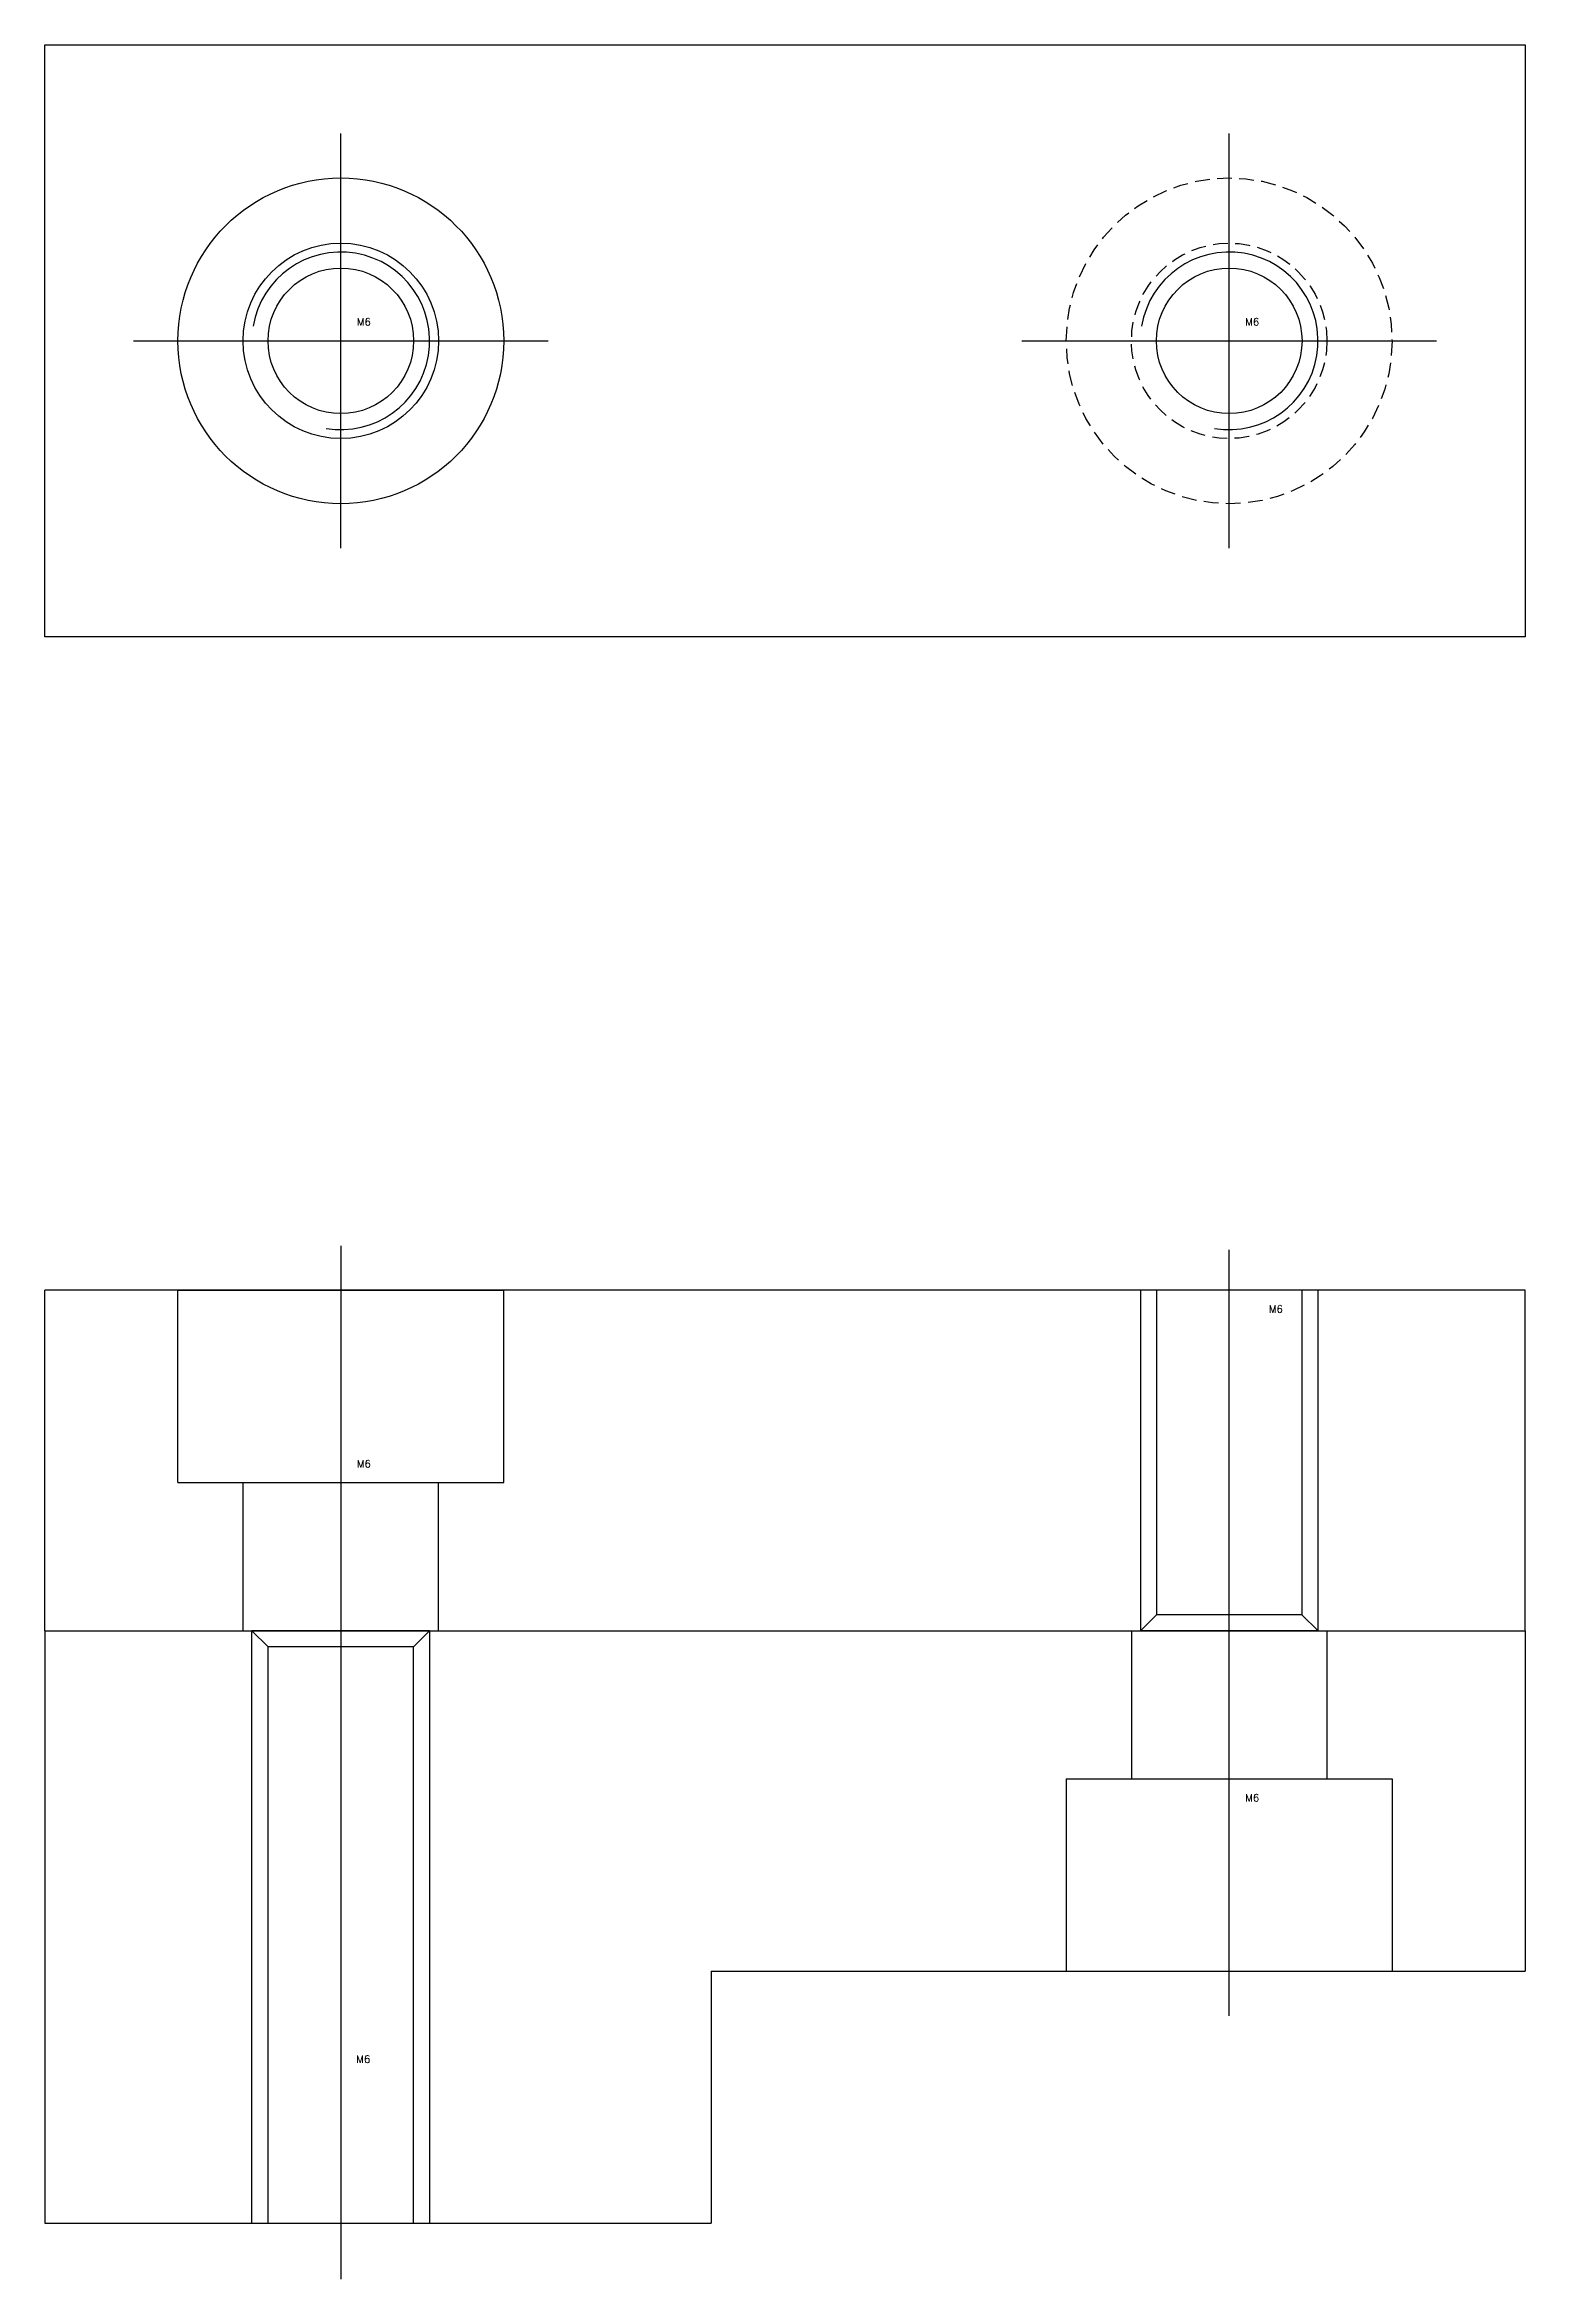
# Model space of a CAD drawing. Header units: millimetres. Extents: x 5766 to 6073, y 5599 to 5676.
# Drawn here: x 5872.5 to 5922.5, y 5598.9 to 5674.3 of the extents above; entities that cross this region are included whole.
import ezdxf

# ---------------------------------------------------------------- set-up
doc = ezdxf.new("R2010")
doc.units = ezdxf.units.MM
for name, pattern in [('CENTER', [50.8, 31.75, -6.35, 6.35, -6.35]), ('DASHED', [0.75, 0.5, -0.25]), ('HIDDEN', [9.525, 6.35, -3.175])]:
    doc.linetypes.add(name, pattern=pattern)
doc.layers.add('1', color=220, linetype='CENTER')
doc.layers.add('3', color=223, linetype='HIDDEN')
doc.styles.get("Standard").update_dxf_attribs({"font": 'romans.shx', "bigfont": 'whgtxt.shx'})

msp = doc.modelspace()

# ---------------------------------------------------------------- texts
at = {"layer": '3'}
for p in [(5883.04, 5664.844), (5913.04, 5664.844), (5913.836, 5631.511), (5883.04, 5626.287), (5913.04, 5615.006), (5883.019, 5606.183)]:
    msp.add_text('M6', height=0.25, dxfattribs=at).set_placement(p)

# ---------------------------------------------------------------- linework, layer by layer
for p, q in [((5872.496, 5674.328), (5922.496, 5674.328)), ((5872.496, 5654.328), (5872.496, 5674.328)), ((5922.496, 5674.328), (5922.496, 5654.328)), ((5922.496, 5654.328), (5872.496, 5654.328)), ((5872.496, 5620.772), (5872.496, 5632.272)), ((5922.496, 5632.272), (5872.496, 5632.272)), ((5910.037, 5632.272), (5910.037, 5621.313)), ((5914.954, 5632.272), (5914.954, 5621.313)), ((5922.496, 5620.772), (5922.496, 5632.272)), ((5872.496, 5620.772), (5872.496, 5600.772)), ((5872.496, 5620.772), (5922.496, 5620.772)), ((5880.037, 5620.23), (5879.496, 5620.772)), ((5885.496, 5620.772), (5879.496, 5620.772)), ((5879.496, 5620.772), (5885.496, 5620.772)), ((5885.496, 5620.772), (5884.954, 5620.23)), ((5910.037, 5621.313), (5909.496, 5620.772)), ((5915.496, 5620.772), (5909.496, 5620.772)), ((5909.496, 5620.772), (5915.496, 5620.772)), ((5914.954, 5621.313), (5910.037, 5621.313)), ((5915.496, 5620.772), (5914.954, 5621.313)), ((5922.496, 5620.772), (5922.496, 5609.272)), ((5880.037, 5600.772), (5880.037, 5620.23)), ((5884.954, 5620.23), (5880.037, 5620.23)), ((5884.954, 5600.772), (5884.954, 5620.23)), ((5894.999, 5609.272), (5922.496, 5609.272)), ((5894.999, 5609.272), (5894.999, 5600.772)), ((5872.496, 5600.772), (5894.999, 5600.772))]:
    msp.add_line(p, q)
at = {"color": 4}
for p, q in [((5876.996, 5632.272), (5887.996, 5632.272)), ((5876.996, 5625.772), (5876.996, 5632.272)), ((5887.996, 5625.772), (5887.996, 5632.272)), ((5876.996, 5625.772), (5887.996, 5625.772)), ((5879.196, 5620.772), (5879.196, 5625.772)), ((5885.796, 5620.772), (5885.796, 5625.772)), ((5879.196, 5620.772), (5885.796, 5620.772)), ((5909.196, 5620.772), (5909.196, 5615.772)), ((5909.196, 5620.772), (5915.796, 5620.772)), ((5909.196, 5620.772), (5915.796, 5620.772)), ((5915.796, 5620.772), (5915.796, 5615.772)), ((5906.996, 5615.772), (5917.996, 5615.772)), ((5906.996, 5615.772), (5906.996, 5609.272)), ((5917.996, 5615.772), (5917.996, 5609.272)), ((5906.996, 5609.272), (5917.996, 5609.272))]:
    msp.add_line(p, q, dxfattribs=at)
for radius in [5.5, 3.3]:
    msp.add_circle((5882.496, 5664.328), radius, dxfattribs=at)
at = {"color": 4, "linetype": 'DASHED'}
for radius in [5.5, 3.3]:
    msp.add_circle((5912.496, 5664.328), radius, dxfattribs=at)
for centre in [(5882.496, 5664.328), (5912.496, 5664.328)]:
    msp.add_circle(centre, 2.459)
at = {"layer": '1', "ltscale": 4}
for p, q in [((5882.496, 5657.328), (5882.496, 5671.328)), ((5912.496, 5657.328), (5912.496, 5671.328)), ((5882.496, 5659.828), (5882.496, 5668.828)), ((5912.496, 5659.828), (5912.496, 5668.828)), ((5875.496, 5664.328), (5889.496, 5664.328)), ((5877.996, 5664.328), (5886.996, 5664.328)), ((5905.496, 5664.328), (5919.496, 5664.328)), ((5907.996, 5664.328), (5916.996, 5664.328)), ((5882.496, 5633.772), (5882.496, 5619.272)), ((5912.496, 5607.772), (5912.496, 5633.629)), ((5882.496, 5623.772), (5882.496, 5598.872))]:
    msp.add_line(p, q, dxfattribs=at)
at = {"layer": '1', "linetype": 'ByBlock'}
for p, q in [((5909.496, 5632.272), (5909.496, 5620.772)), ((5915.496, 5620.772), (5915.496, 5632.272)), ((5879.496, 5600.772), (5879.496, 5620.772)), ((5885.496, 5620.772), (5885.496, 5600.772))]:
    msp.add_line(p, q, dxfattribs=at)
at = {"layer": '1', "ltscale": 2}
msp.add_line((5882.496, 5623.272), (5882.496, 5601.605), dxfattribs=at)
at = {"layer": '1', "linetype": 'ByBlock'}
for centre in [(5882.496, 5664.328), (5912.496, 5664.328)]:
    msp.add_arc(centre, 3, 260.40593, 170.40593, dxfattribs=at)

msp.set_redraw_order([(e.dxf.handle, doc.entitydb.next_handle()) for e in msp.query("TEXT MTEXT ATTDEF DIMENSION ARC_DIMENSION")])  # texts and dimensions are drawn at this point

doc.saveas('drawing.dxf')
